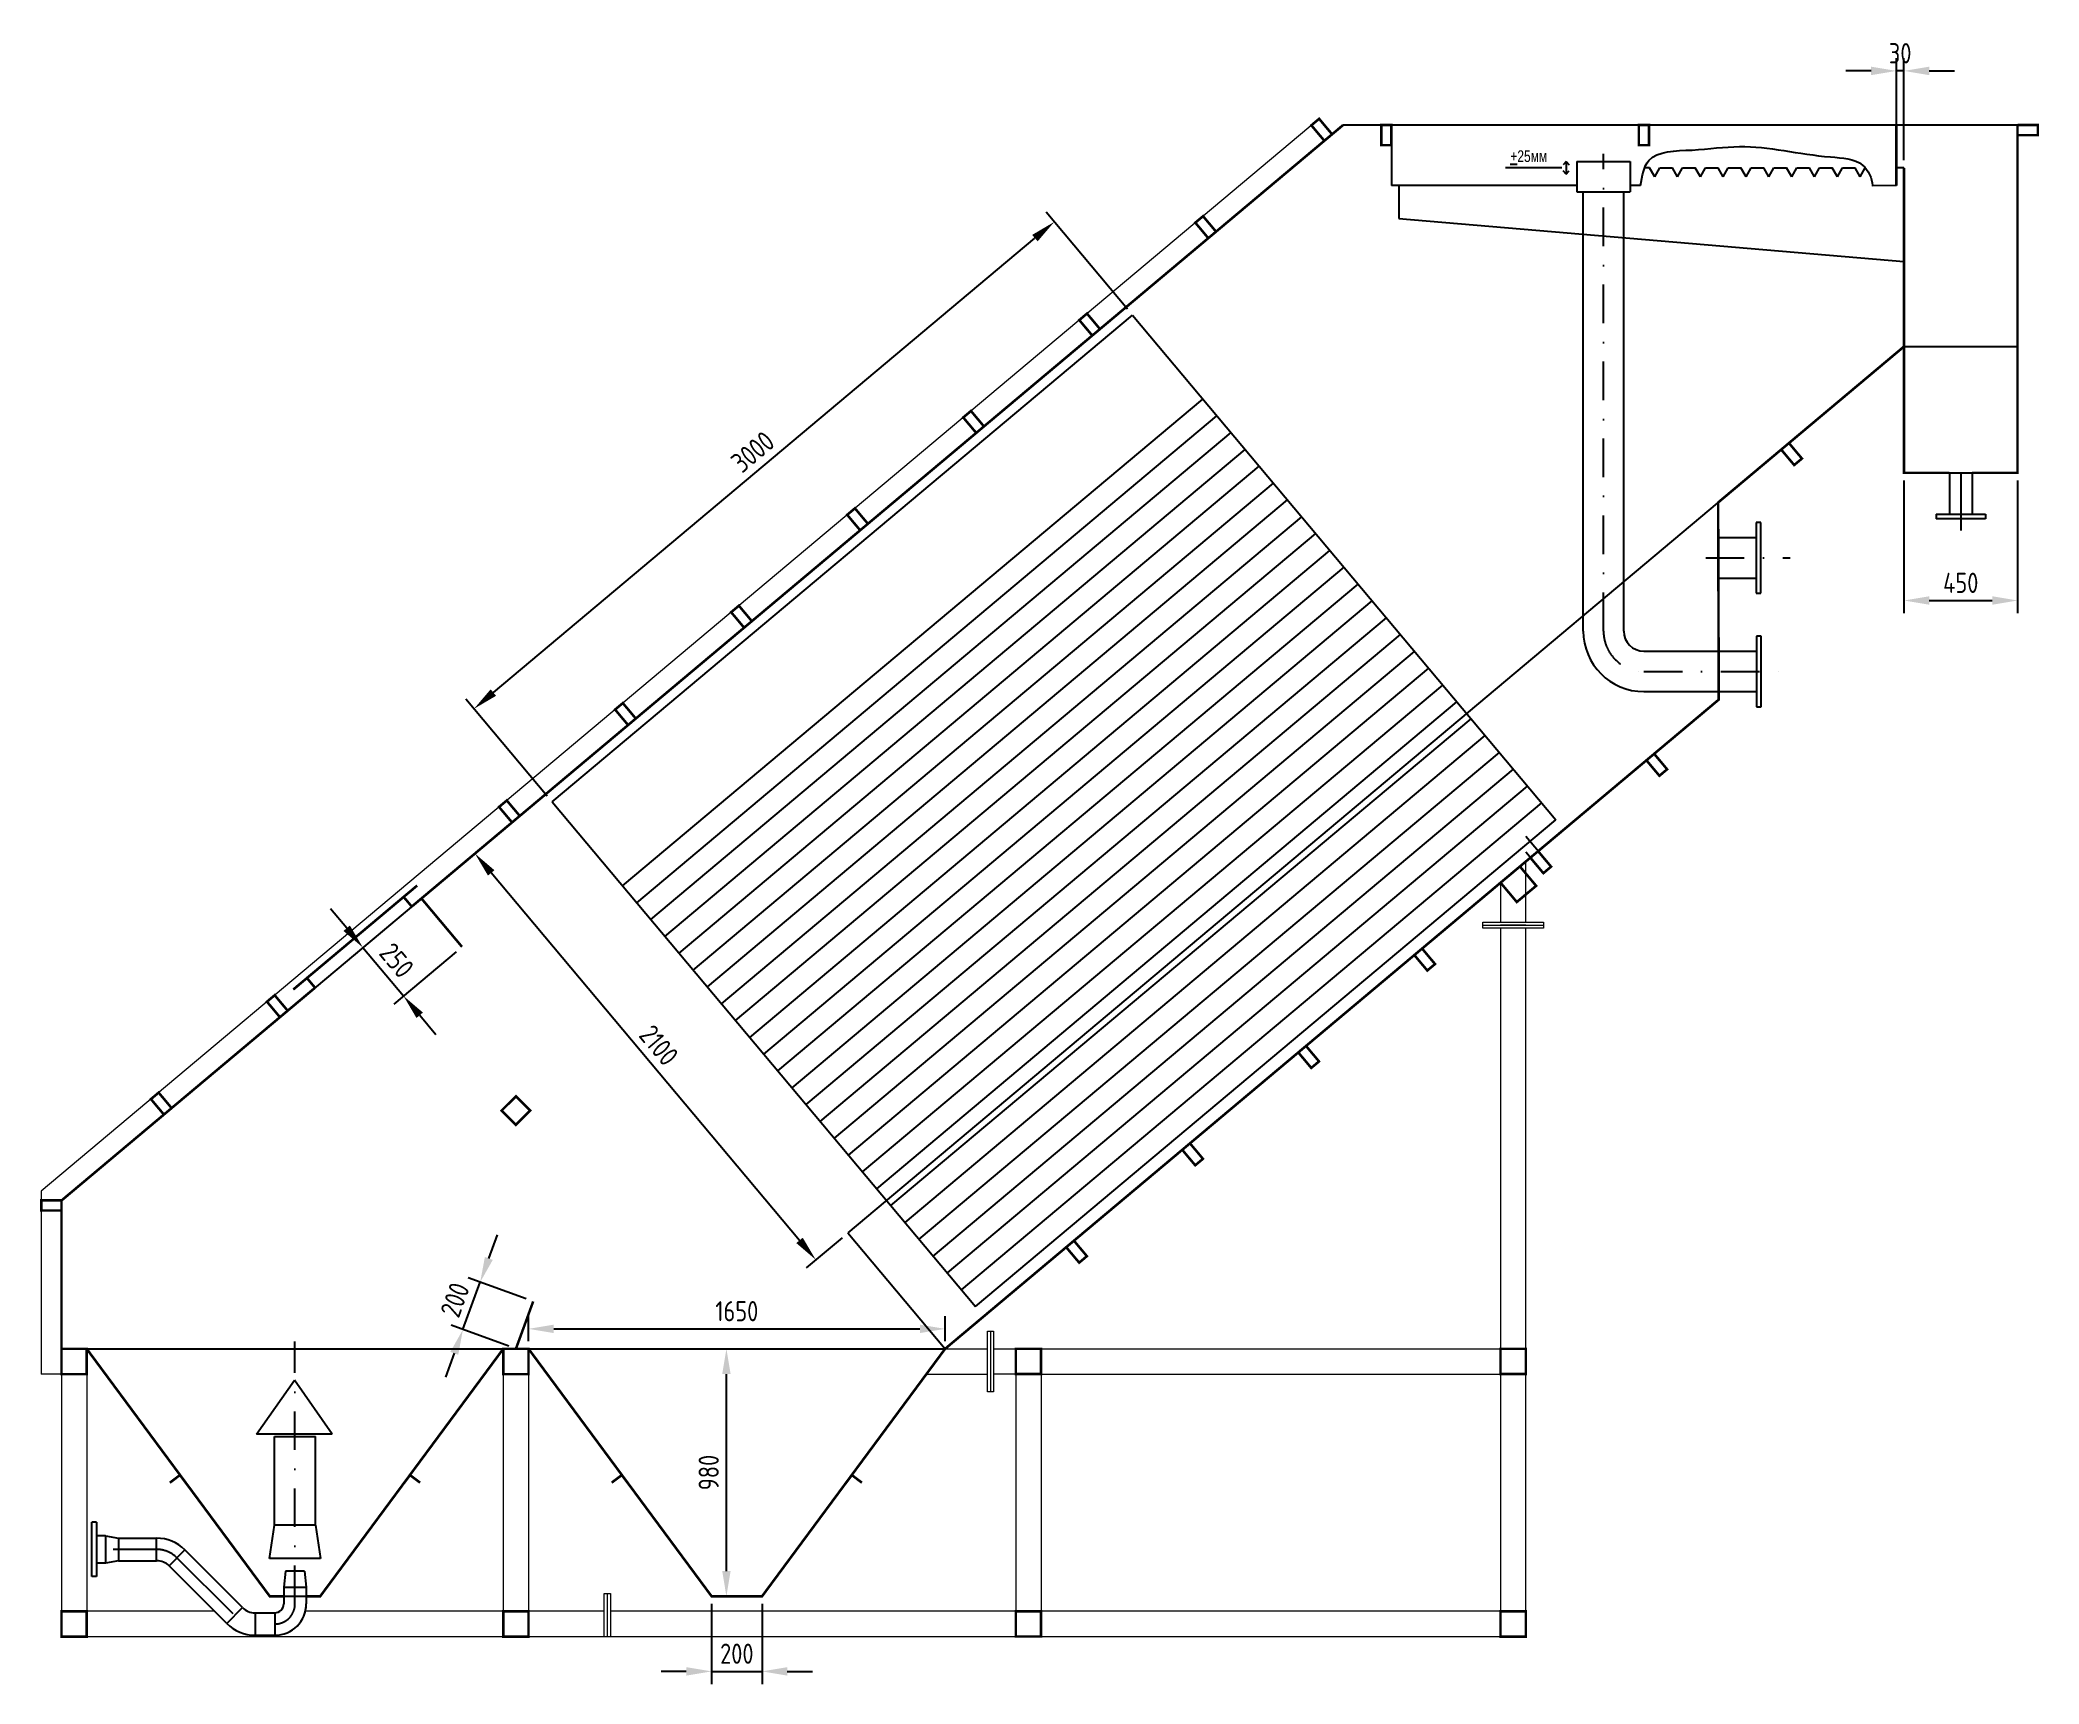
# Model space of a CAD drawing. Extents: x 371029 to 421942, y -92832 to -63356.
# Drawn here: x 387794 to 395712, y -69867 to -63356 of the extents above; entities that cross this region are included whole.
import ezdxf

# ---------------------------------------------------------------- set-up
doc = ezdxf.new("R2010")
doc.units = 0
doc.header["$LTSCALE"] = 600
doc.header["$MEASUREMENT"] = 0
for name, pattern in [('DASHDOTX2', [50.8, 25.4, -12.7, 0, -12.7]), ('DASHED', [0.75, 0.5, -0.25]), ('STŘEDOVÁ', [50.8, 31.75, -6.35, 6.35, -6.35])]:
    doc.linetypes.add(name, pattern=pattern)
doc.layers.get('Defpoints').update_dxf_attribs({"linetype": 'CONTINUOUS'})
for name, color, linetype in [('1', 7, 'CONTINUOUS'), ('оси', 6, 'STŘEDOVÁ'), ('Трубы', 10, 'CONTINUOUS')]:
    doc.layers.add(name, color=color, linetype=linetype)
doc.layers.add('А-Размеры', color=4, linetype='CONTINUOUS', lineweight=20)
doc.layers.add('Конструкции', color=220, linetype='CONTINUOUS', lineweight=18)
doc.styles.add('GOST 2.304', font='CS_Gost2304.shx')
doc.styles.add('MONARCH', font='monarch', dxfattribs={"width": 0.77})
doc.styles.add('MONARCH0', font='monarch0.shx', dxfattribs={"width": 0.77})
doc.dimstyles.get("Standard").update_dxf_attribs({"dimtxt": 3, "dimasz": 3, "dimexe": 2.5, "dimexo": 2.5, "dimgap": 1.5, "dimtad": 0, "dimtih": 1, "dimtoh": 1, "dimdec": 0, "dimzin": 0, "dimdsep": 46, "dimtxsty": 'MONARCH0', "dimcen": -3, "dimdle": 1.25, "dimadec": 0, "dimazin": 0, "dimtfac": 0.75, "dimtdec": 0, "dimtofl": 0, "dimtmove": 2, "dimatfit": 3, "dimfxl": 1, "dimtvp": 1.5, "dimtolj": 1, "dimtzin": 0, "dimarcsym": 0})

msp = doc.modelspace()

# ---------------------------------------------------------------- texts
at = {"layer": '1', "ltscale": 0.3, "insert": (393617.6, -63792.9), "char_height": 46.2, "width": 340.598, "attachment_point": 1, "style": 'MONARCH'}
msp.add_mtext('{\\L+}25мм', dxfattribs=at)

# ---------------------------------------------------------------- blocks, each defined once
blk = doc.blocks.new('*D10')
at = {"layer": 'Defpoints', "color": 0, "ltscale": 0.3, "transparency": 16777216}
for p in [(389643.7, -66471.6), (389516.7, -66578.1), (390993.6, -68080.3)]:
    blk.add_point(p, dxfattribs=at)
at = {"layer": 'А-Размеры', "color": 0, "lineweight": -2, "ltscale": 0.3, "transparency": 16777216}
for p, q in [((389620.7, -66490.9), (389478.4, -66610.3)), ((390802.3, -68110.2), (389581, -66654.7)), ((390970.6, -68099.5), (390828.3, -68219))]:
    blk.add_line(p, q, dxfattribs=at)
at = {"layer": 'А-Размеры', "color": 0, "ltscale": 0.3, "transparency": 16777216}
for points in [[(389593.8, -66644), (389568.3, -66665.4), (389516.7, -66578.1)], [(390815.1, -68099.5), (390789.6, -68120.9), (390866.6, -68186.8)]]:
    blk.add_solid(points, dxfattribs=at)
at = {"layer": 'А-Размеры', "color": 0, "ltscale": 0.3, "transparency": 16777216, "insert": (390245.3, -67337.5), "char_height": 80, "attachment_point": 5, "rotation": 310, "style": 'GOST 2.304'}
blk.add_mtext('\\A1;2100', dxfattribs=at)
blk = doc.blocks.new('*D19')
at = {"layer": 'Defpoints', "color": 0, "ltscale": 0.3, "transparency": 16777216}
for p in [(391811.3, -64076.4), (392120.7, -64445.2), (389822.6, -66373.6)]:
    blk.add_point(p, dxfattribs=at)
at = {"layer": 'А-Размеры', "color": 0, "lineweight": -2, "ltscale": 0.3, "transparency": 16777216}
for p, q in [((392101.4, -64422.2), (391779.1, -64038.1)), ((389589.7, -65940.5), (391734.7, -64140.7)), ((389803.3, -66350.6), (389481, -65966.5))]:
    blk.add_line(p, q, dxfattribs=at)
at = {"layer": 'А-Размеры', "color": 0, "ltscale": 0.3, "transparency": 16777216}
for points in [[(391723.9, -64127.9), (391745.4, -64153.5), (391811.3, -64076.4)], [(389579, -65927.7), (389600.4, -65953.3), (389513.1, -66004.8)]]:
    blk.add_solid(points, dxfattribs=at)
at = {"layer": 'А-Размеры', "color": 0, "ltscale": 0.3, "transparency": 16777216, "insert": (390617.2, -64987), "char_height": 80, "attachment_point": 5, "rotation": 40, "style": 'GOST 2.304'}
blk.add_mtext('\\A1;3000', dxfattribs=at)
blk = doc.blocks.new('*D29')
at = {"layer": 'Defpoints', "color": 0, "ltscale": 0.3, "transparency": 16777216}
for p in [(390454, -69519.6), (390654, -69519.6), (390654, -69817.2)]:
    blk.add_point(p, dxfattribs=at)
at = {"layer": 'А-Размеры', "color": 0, "lineweight": -2, "ltscale": 0.3, "transparency": 16777216}
for p, q in [((390454, -69549.6), (390454, -69867.2)), ((390654, -69549.6), (390654, -69867.2)), ((390354, -69817.2), (390254, -69817.2)), ((390454, -69817.2), (390654, -69817.2)), ((390754, -69817.2), (390854, -69817.2))]:
    blk.add_line(p, q, dxfattribs=at)
at = {"layer": 'А-Размеры', "color": 0, "ltscale": 0.3, "transparency": 16777216}
for points in [[(390354, -69800.5), (390354, -69833.9), (390454, -69817.2)], [(390754, -69800.5), (390754, -69833.9), (390654, -69817.2)]]:
    blk.add_solid(points, dxfattribs=at)
at = {"layer": 'А-Размеры', "color": 0, "ltscale": 0.3, "transparency": 16777216, "insert": (390554, -69747.2), "char_height": 80, "attachment_point": 5, "style": 'GOST 2.304'}
blk.add_mtext('\\A1;200', dxfattribs=at)
blk = doc.blocks.new('*D30')
at = {"layer": 'Defpoints', "color": 0, "ltscale": 0.3, "transparency": 16777216}
for p in [(390454, -68539.6), (390512.7, -68539.6), (390454, -69519.6)]:
    blk.add_point(p, dxfattribs=at)
at = {"layer": 'А-Размеры', "color": 0, "lineweight": -2, "ltscale": 0.3, "transparency": 16777216}
for p, q in [((390484, -68539.6), (390562.7, -68539.6)), ((390512.7, -69419.6), (390512.7, -68639.6)), ((390484, -69519.6), (390562.7, -69519.6))]:
    blk.add_line(p, q, dxfattribs=at)
at = {"layer": 'А-Размеры', "color": 0, "ltscale": 0.3, "transparency": 16777216}
for points in [[(390496.1, -68639.6), (390529.4, -68639.6), (390512.7, -68539.6)], [(390496.1, -69419.6), (390529.4, -69419.6), (390512.7, -69519.6)]]:
    blk.add_solid(points, dxfattribs=at)
at = {"layer": 'А-Размеры', "color": 0, "ltscale": 0.3, "transparency": 16777216, "insert": (390442.7, -69029.6), "char_height": 80, "attachment_point": 5, "rotation": 90, "style": 'GOST 2.304'}
blk.add_mtext('\\A1;980', dxfattribs=at)
blk = doc.blocks.new('*D35')
at = {"layer": 'Defpoints', "color": 0, "ltscale": 0.3, "transparency": 16777216}
for p in [(395176.7, -65070.2), (395626.7, -65070.2), (395626.7, -65575.9)]:
    blk.add_point(p, dxfattribs=at)
at = {"layer": 'А-Размеры', "color": 0, "lineweight": -2, "ltscale": 0.3, "transparency": 16777216}
for p, q in [((395176.7, -65100.2), (395176.7, -65625.9)), ((395626.7, -65100.2), (395626.7, -65625.9)), ((395276.7, -65575.9), (395526.7, -65575.9))]:
    blk.add_line(p, q, dxfattribs=at)
at = {"layer": 'А-Размеры', "color": 0, "ltscale": 0.3, "transparency": 16777216}
for points in [[(395276.7, -65559.2), (395276.7, -65592.6), (395176.7, -65575.9)], [(395526.7, -65559.2), (395526.7, -65592.6), (395626.7, -65575.9)]]:
    blk.add_solid(points, dxfattribs=at)
at = {"layer": 'А-Размеры', "color": 0, "ltscale": 0.3, "transparency": 16777216, "insert": (395401.7, -65505.9), "char_height": 80, "attachment_point": 5, "style": 'GOST 2.304'}
blk.add_mtext('\\A1;450', dxfattribs=at)
blk = doc.blocks.new('*D36')
at = {"layer": 'Defpoints', "color": 0, "ltscale": 0.3, "transparency": 16777216}
for p in [(395146.7, -63478.4), (395146.7, -63862.3), (395176.7, -63862.3)]:
    blk.add_point(p, dxfattribs=at)
at = {"layer": 'А-Размеры', "color": 0, "lineweight": -2, "ltscale": 0.3, "transparency": 16777216}
for p, q in [((395046.7, -63478.4), (394946.7, -63478.4)), ((395146.7, -63832.3), (395146.7, -63428.4)), ((395176.7, -63478.4), (395146.7, -63478.4)), ((395176.7, -63832.3), (395176.7, -63428.4)), ((395276.7, -63478.4), (395376.7, -63478.4))]:
    blk.add_line(p, q, dxfattribs=at)
at = {"layer": 'А-Размеры', "color": 0, "ltscale": 0.3, "transparency": 16777216}
for points in [[(395046.7, -63461.8), (395046.7, -63495.1), (395146.7, -63478.4)], [(395276.7, -63461.8), (395276.7, -63495.1), (395176.7, -63478.4)]]:
    blk.add_solid(points, dxfattribs=at)
at = {"layer": 'А-Размеры', "color": 0, "ltscale": 0.3, "transparency": 16777216, "insert": (395161.7, -63408.4), "char_height": 80, "attachment_point": 5, "style": 'GOST 2.304'}
blk.add_mtext('\\A1;30', dxfattribs=at)
blk = doc.blocks.new('*D40')
at = {"layer": 'Defpoints', "color": 0, "ltscale": 0.3, "transparency": 16777216}
for p in [(389537.5, -68275.6), (389747.4, -68352), (389679, -68539.9)]:
    blk.add_point(p, dxfattribs=at)
at = {"layer": 'А-Размеры', "color": 0, "lineweight": -2, "ltscale": 0.3, "transparency": 16777216}
for p, q in [((389571.7, -68181.7), (389605.9, -68087.7)), ((389469.1, -68463.6), (389537.5, -68275.6)), ((389719.2, -68341.7), (389490.5, -68258.5)), ((389650.8, -68529.7), (389422.1, -68446.5)), ((389434.9, -68557.5), (389400.7, -68651.5))]:
    blk.add_line(p, q, dxfattribs=at)
at = {"layer": 'А-Размеры', "color": 0, "ltscale": 0.3, "transparency": 16777216}
for points in [[(389556.1, -68176), (389587.4, -68187.4), (389537.5, -68275.6)], [(389419.3, -68551.8), (389450.6, -68563.2), (389469.1, -68463.6)]]:
    blk.add_solid(points, dxfattribs=at)
at = {"layer": 'А-Размеры', "color": 0, "ltscale": 0.3, "transparency": 16777216, "insert": (389437.5, -68345.7), "char_height": 80, "attachment_point": 5, "rotation": 70, "style": 'GOST 2.304'}
blk.add_mtext('\\A1;200', dxfattribs=at)
blk = doc.blocks.new('*D41')
at = {"layer": 'Defpoints', "color": 0, "ltscale": 0.3, "transparency": 16777216}
for p in [(389304.8, -66756), (389465.5, -66947.5), (389233.7, -67142)]:
    blk.add_point(p, dxfattribs=at)
at = {"layer": 'А-Размеры', "color": 0, "lineweight": -2, "ltscale": 0.3, "transparency": 16777216}
for p, q in [((389008.7, -66873.9), (388944.4, -66797.3)), ((389281.8, -66775.3), (389034.7, -66982.6)), ((389073, -66950.5), (389233.7, -67142)), ((389442.5, -66966.8), (389195.4, -67174.1)), ((389298, -67218.6), (389362.3, -67295.2))]:
    blk.add_line(p, q, dxfattribs=at)
at = {"layer": 'А-Размеры', "color": 0, "ltscale": 0.3, "transparency": 16777216}
for points in [[(389021.5, -66863.1), (388996, -66884.6), (389073, -66950.5)], [(389310.7, -67207.9), (389285.2, -67229.3), (389233.7, -67142)]]:
    blk.add_solid(points, dxfattribs=at)
at = {"layer": 'А-Размеры', "color": 0, "ltscale": 0.3, "transparency": 16777216, "insert": (389207, -67001.2), "char_height": 80, "attachment_point": 5, "rotation": 310, "style": 'GOST 2.304'}
blk.add_mtext('\\A1;250', dxfattribs=at)
blk = doc.blocks.new('*D45')
at = {"layer": 'Defpoints', "color": 0, "ltscale": 0.3, "transparency": 16777216}
for p in [(391379, -68460.6), (389729, -68539.9), (391379, -68539.6)]:
    blk.add_point(p, dxfattribs=at)
at = {"layer": 'А-Размеры', "color": 0, "lineweight": -2, "ltscale": 0.3, "transparency": 16777216}
for p, q in [((389729, -68509.9), (389729, -68410.6)), ((389829, -68460.6), (391279, -68460.6)), ((391379, -68509.6), (391379, -68410.6))]:
    blk.add_line(p, q, dxfattribs=at)
at = {"layer": 'А-Размеры', "color": 0, "ltscale": 0.3, "transparency": 16777216}
for points in [[(389829, -68443.9), (389829, -68477.2), (389729, -68460.6)], [(391279, -68443.9), (391279, -68477.2), (391379, -68460.6)]]:
    blk.add_solid(points, dxfattribs=at)
at = {"layer": 'А-Размеры', "color": 0, "ltscale": 0.3, "transparency": 16777216, "insert": (390554, -68390.6), "char_height": 80, "attachment_point": 5, "style": 'GOST 2.304'}
blk.add_mtext('\\A1;1650', dxfattribs=at)

# ---------------------------------------------------------------- dimensions: what is measured, and where the dimension line sits
at = {"layer": 'А-Размеры', "ltscale": 0.3}
for base, p1, p2, picture, middle in [((395146.7, -63478.4), (395176.7, -63862.3), (395146.7, -63862.3), '*D36', (395161.7, -63408.4)), ((395626.7, -65575.9), (395176.7, -65070.2), (395626.7, -65070.2), '*D35', (395401.7, -65505.9)), ((391379, -68460.6), (389729, -68539.9), (391379, -68539.6), '*D45', (390554, -68390.6)), ((390654, -69817.2), (390454, -69519.6), (390654, -69519.6), '*D29', (390554, -69747.2))]:
    dim = msp.add_linear_dim(base=base, p1=p1, p2=p2, dimstyle='Standard', override={"dimscale": 100, "dimtxt": 0.8, "dimasz": 1, "dimexe": 0.5, "dimexo": 0.3, "dimgap": 0.3, "dimtad": 1, "dimtih": 0, "dimtoh": 0, "dimtxsty": 'GOST 2.304', "dimcen": 0.05, "dimdle": 0.2, "dimtfac": 1, "dimtix": 1, "dimtofl": 1, "dimtvp": 2.25}, dxfattribs=at)
    dim.commit()
    dim.dimension.update_dxf_attribs({"geometry": picture, "text_midpoint": middle})
for p1, p2, distance, picture, middle in [((389822.6, -66373.6), (392120.7, -64445.2), 481.4, '*D19', (390617.2, -64987)), ((390993.6, -68080.3), (389643.7, -66471.6), 165.8, '*D10', (390245.3, -67337.5)), ((389304.8, -66756), (389465.5, -66947.5), -302.6, '*D41', (389207, -67001.2)), ((389679, -68539.9), (389747.4, -68352), 223.3, '*D40', (389437.5, -68345.7))]:
    dim = msp.add_aligned_dim(p1=p1, p2=p2, distance=distance, dimstyle='Standard', override={"dimscale": 100, "dimtxt": 0.8, "dimasz": 1, "dimexe": 0.5, "dimexo": 0.3, "dimgap": 0.3, "dimtad": 1, "dimtih": 0, "dimtoh": 0, "dimtxsty": 'GOST 2.304', "dimcen": 0.05, "dimdle": 0.2, "dimtfac": 1, "dimtix": 1, "dimtofl": 1, "dimtvp": 2.25}, dxfattribs=at)
    dim.commit()
    dim.dimension.update_dxf_attribs({"geometry": picture, "text_midpoint": middle})
dim = msp.add_linear_dim(base=(390512.7, -68539.6), p1=(390454, -69519.6), p2=(390454, -68539.6), angle=90, dimstyle='Standard', override={"dimscale": 100, "dimtxt": 0.8, "dimasz": 1, "dimexe": 0.5, "dimexo": 0.3, "dimgap": 0.3, "dimtad": 1, "dimtih": 0, "dimtoh": 0, "dimtxsty": 'GOST 2.304', "dimcen": 0.05, "dimdle": 0.2, "dimtfac": 1, "dimtix": 1, "dimtofl": 1, "dimtvp": 2.25}, dxfattribs=at)
dim.commit()
dim.dimension.update_dxf_attribs({"geometry": '*D30', "text_midpoint": (390442.7, -69029.6)})

# ---------------------------------------------------------------- linework, layer by layer
at = {"layer": '1', "ltscale": 0.3}
for p, q in [((392955.5, -63692.7), (387879, -67952.4)), ((392881, -63755.1), (392829.6, -63693.9)), ((392880.8, -63692.7), (392860.3, -63668.1)), ((395626.7, -63692.7), (392955.5, -63692.7)), ((393146.7, -63692.7), (393146.7, -63932.7)), ((395146.7, -63692.7), (395146.7, -63932.7)), ((395626.7, -65070.2), (395626.7, -63692.7)), ((395706.7, -63732.7), (395706.7, -63692.7)), ((394169.4, -63862.3), (394149.7, -63862.3)), ((394189.6, -63897.3), (394169.4, -63862.3)), ((394189.6, -63897.3), (394209.8, -63862.3)), ((394209.8, -63862.3), (394259.8, -63862.3)), ((394280, -63897.3), (394259.8, -63862.3)), ((394280, -63897.3), (394300.2, -63862.3)), ((394300.2, -63862.3), (394350.2, -63862.3)), ((394370.4, -63897.3), (394350.2, -63862.3)), ((394370.4, -63897.3), (394390.6, -63862.3)), ((394390.6, -63862.3), (394440.6, -63862.3)), ((394390.6, -63862.3), (394440.6, -63862.3)), ((394460.8, -63897.3), (394440.6, -63862.3)), ((394460.8, -63897.3), (394440.6, -63862.3)), ((394460.8, -63897.3), (394481, -63862.3)), ((394460.8, -63897.3), (394481, -63862.3)), ((394481, -63862.3), (394531, -63862.3)), ((394551.3, -63897.3), (394531, -63862.3)), ((394551.3, -63897.3), (394571.5, -63862.3)), ((394571.5, -63862.3), (394621.5, -63862.3)), ((394641.7, -63897.3), (394621.5, -63862.3)), ((394641.7, -63897.3), (394661.9, -63862.3)), ((394661.9, -63862.3), (394711.9, -63862.3)), ((394732.1, -63897.3), (394711.9, -63862.3)), ((394732.1, -63897.3), (394752.3, -63862.3)), ((394752.3, -63862.3), (394802.3, -63862.3)), ((394752.3, -63862.3), (394802.3, -63862.3)), ((394822.5, -63897.3), (394802.3, -63862.3)), ((394822.5, -63897.3), (394802.3, -63862.3)), ((394822.5, -63897.3), (394842.7, -63862.3)), ((394822.5, -63897.3), (394842.7, -63862.3)), ((394842.7, -63862.3), (394892.7, -63862.3)), ((394912.9, -63897.3), (394892.7, -63862.3)), ((394912.9, -63897.3), (394933.1, -63862.3)), ((394933.1, -63862.3), (394983.1, -63862.3)), ((395003.3, -63897.3), (394983.1, -63862.3)), ((395003.3, -63897.3), (395023.5, -63862.3)), ((395176.7, -63862.3), (395146.7, -63862.3)), ((395176.7, -63862.3), (395176.7, -64860.4)), ((393880.8, -63932.7), (393146.7, -63932.7)), ((393176.7, -63932.7), (393176.7, -64062.7)), ((394133.3, -63932.7), (394092.4, -63932.7)), ((395146.7, -63932.7), (395051.7, -63933.1)), ((393176.7, -64062.7), (395176.7, -64232.7)), ((389822.6, -66373.6), (392120.7, -64445.2)), ((392120.7, -64445.2), (393797.9, -66444)), ((395176.7, -64570.2), (390993.6, -68080.3)), ((395176.7, -64570.2), (395626.7, -64570.2)), ((395176.7, -64570.2), (395176.7, -65070.2)), ((390101.7, -66706.2), (392399.8, -64777.9)), ((390157.6, -66772.9), (392455.8, -64844.5)), ((390213.6, -66839.5), (392511.7, -64911.1)), ((390269.5, -66906.2), (392567.6, -64977.8)), ((390325.4, -66972.8), (392623.5, -65044.4)), ((394772.6, -65013.7), (394741.9, -65039.4)), ((395176.7, -65070.2), (395626.7, -65070.2)), ((390381.3, -67039.4), (392679.5, -65111.1)), ((390437.2, -67106.1), (392735.4, -65177.7)), ((394440.8, -65187.7), (394443.2, -65968.4)), ((390493.2, -67172.7), (392791.3, -65244.4)), ((390549.1, -67239.4), (392847.2, -65311)), ((390605, -67306), (392903.1, -65377.7)), ((390660.9, -67372.7), (392959.1, -65444.3)), ((390716.9, -67439.3), (393015, -65511)), ((390772.8, -67506), (393070.9, -65577.6)), ((390828.7, -67572.6), (393126.8, -65644.3)), ((390884.6, -67639.3), (393182.8, -65710.9)), ((390940.5, -67705.9), (393238.7, -65777.5)), ((390996.5, -67772.6), (393294.6, -65844.2)), ((391052.4, -67839.2), (393350.5, -65910.8)), ((391108.3, -67905.8), (393406.4, -65977.5)), ((394443.2, -65968.4), (391379, -68539.6)), ((391164.2, -67972.5), (393462.4, -66044.1)), ((391220.2, -68039.1), (393518.3, -66110.8)), ((391276.1, -68105.8), (393574.2, -66177.4)), ((391332, -68172.4), (393630.1, -66244.1)), ((394238.7, -66244.4), (394208.1, -66270.1)), ((391387.9, -68239.1), (393686.1, -66310.7)), ((389822.6, -66373.6), (391499.8, -68372.4)), ((391443.8, -68305.7), (393742, -66377.4)), ((391499.8, -68372.4), (393797.9, -66444)), ((393779.1, -66630), (393679, -66510.7)), ((393748.5, -66655.8), (393679, -66572.9)), ((393748.5, -66655.8), (393779.1, -66630)), ((388797.7, -67116.2), (389288, -66704.8)), ((389234.3, -66749.8), (389266.5, -66788.1)), ((393288.8, -67041.4), (393319.5, -67015.7)), ((388851.3, -67071.2), (388883.5, -67109.5)), ((392829.2, -67427.1), (392859.9, -67401.4)), ((392369.6, -67812.8), (392400.2, -67787.1)), ((387879, -68539.6), (387879, -67952.4)), ((390993.6, -68080.3), (391379, -68539.6)), ((391910, -68198.4), (391940.6, -68172.7)), ((389679, -68539.9), (389747.4, -68352)), ((387879, -68539.6), (391379, -68539.6)), ((387979, -68539.6), (388704, -69519.6)), ((389629, -68539.6), (388904, -69519.6)), ((389729, -68539.6), (390454, -69519.6)), ((391379, -68539.6), (390654, -69519.6)), ((388704, -69519.6), (388904, -69519.6)), ((390454, -69519.6), (390654, -69519.6))]:
    msp.add_line(p, q, dxfattribs=at)
at = {"layer": '1', "color": 6, "ltscale": 0.3}
for p, q in [((393821.3, -63862.3), (393598.3, -63862.3)), ((393838.8, -63837.3), (393827.1, -63850.7)), ((393838.8, -63887.3), (393827.1, -63873.9)), ((393838.8, -63837.3), (393838.8, -63887.3)), ((393838.8, -63837.3), (393850.4, -63850.7)), ((393838.8, -63887.3), (393850.4, -63873.9))]:
    msp.add_line(p, q, dxfattribs=at)
at = {"layer": '1', "ltscale": 0.3, "const_width": 10}
for points in [[(389266.5, -66788.1), (392955.5, -63692.7)], [(395146.7, -63932.7), (395146.7, -63692.7)], [(395446.7, -65070.2), (395626.7, -65070.2), (395626.7, -63692.7)], [(395176.7, -63862.3), (395176.7, -65070.2), (395356.7, -65070.2)], [(394440.8, -65187.7), (395176.7, -64570.2)], [(391379, -68539.6), (394443.2, -65968.4), (394440.8, -65187.7)], [(388797.7, -67116.2), (389288, -66704.8)], [(389266.5, -66788.1), (389234.3, -66749.8)], [(389304.8, -66756), (389465.5, -66947.5)], [(387879, -68539.6), (387879, -67952.4), (388883.5, -67109.5)], [(388883.5, -67109.5), (388851.3, -67071.2)], [(389679, -68539.9), (389747.4, -68352)], [(387979, -68539.6), (388704, -69519.6), (388759.5, -69519.6)], [(388848.5, -69519.6), (388904, -69519.6), (389629, -68539.6)], [(389729, -68539.6), (390454, -69519.6), (390654, -69519.6), (391379, -68539.6)]]:
    msp.add_lwpolyline(points, dxfattribs=at)
at = {"layer": '1', "ltscale": 0.3}
msp.add_spline([(394133.3, -63932.7), (394166.4, -63833), (394337.4, -63791.7), (394524.9, -63777.9), (394886.2, -63819.2), (395013.1, -63852.3), (395051.7, -63932.7), (395051.7, -63935)], degree=3, dxfattribs=at)
at = {"layer": 'Конструкции', "ltscale": 0.3}
for p, q in [((392860.3, -63668.1), (387799, -67915.1)), ((389663.7, -66454.8), (389612.2, -66393.6)), ((389694.3, -66429.1), (389642.9, -66367.9)), ((393679, -66850.1), (393679, -66609.6)), ((393579, -66693.5), (393579, -66850.1)), ((393508.8, -66850.1), (393748.8, -66850.1)), ((393508.8, -66862.1), (393508.8, -66850.1)), ((393508.8, -66862.1), (393748.8, -66862.1)), ((393508.8, -66874.1), (393508.8, -66862.1)), ((393748.8, -66874.1), (393508.8, -66874.1)), ((393678.8, -66862.1), (393578.8, -66862.1)), ((393579, -66874.1), (393579, -68539.6)), ((393679, -69679.4), (393679, -66874.1)), ((393748.8, -66850.1), (393748.8, -66862.1)), ((393748.8, -66862.1), (393748.8, -66874.1)), ((387799, -67915.1), (387799, -68639.9)), ((391547, -68709.6), (391547, -68469.6)), ((391547, -68469.6), (391559, -68469.6)), ((391559, -68469.6), (391559, -68709.6)), ((391559, -68469.6), (391571, -68469.6)), ((391571, -68469.6), (391571, -68709.6)), ((387879, -68539.6), (387879, -69679.6)), ((387979, -68539.9), (387979, -69679.4)), ((391379, -68539.6), (391547, -68539.6)), ((391571, -68539.6), (393579, -68539.6)), ((387879, -68639.9), (387799, -68639.9)), ((389629, -68639.9), (389629, -69579)), ((389729, -68639.9), (389729, -69579)), ((391305, -68639.6), (391547, -68639.6)), ((391659, -68639.6), (391571, -68639.6)), ((391659, -68639.6), (391659, -69579)), ((391759, -68639.6), (391759, -69579)), ((391759, -68639.6), (393579, -68639.6)), ((393579, -68639.6), (393579, -69679.6)), ((391559, -68709.6), (391547, -68709.6)), ((391571, -68709.6), (391559, -68709.6)), ((390029, -69679.5), (390029, -69509)), ((390029, -69509), (390041, -69509)), ((390041, -69509), (390041, -69679.5)), ((390041, -69509), (390053, -69509)), ((390053, -69509), (390053, -69679.5)), ((388485.1, -69579), (387879, -69579)), ((390029, -69579), (388844.9, -69579)), ((391659, -69579), (390053, -69579)), ((393679, -69579), (391759, -69579)), ((387879, -69679.6), (393679, -69679.4))]:
    msp.add_line(p, q, dxfattribs=at)
at = {"layer": 'Конструкции', "ltscale": 0.3, "const_width": 10}
for points in [[(392881, -63755.1), (392829.6, -63693.9), (392860.3, -63668.1), (392911.7, -63729.4), (392881, -63755.1)], [(393146.7, -63692.7), (393106.7, -63692.7), (393106.7, -63772.7), (393146.7, -63772.7), (393146.7, -63692.7)], [(394166.7, -63692.7), (394126.7, -63692.7), (394126.7, -63772.7), (394166.7, -63772.7), (394166.7, -63692.7)], [(395626.7, -63692.7), (395706.7, -63692.7), (395706.7, -63732.7), (395626.7, -63732.7)], [(392421.4, -64140.8), (392370, -64079.5), (392400.6, -64053.8), (392452.1, -64115.1), (392421.4, -64140.8)], [(391961.8, -64526.5), (391910.4, -64465.2), (391941, -64439.5), (391992.4, -64500.8), (391961.8, -64526.5)], [(391502.2, -64912.2), (391450.7, -64850.9), (391481.4, -64825.2), (391532.8, -64886.4), (391502.2, -64912.2)], [(394690.5, -64978.2), (394721.2, -64952.4), (394772.6, -65013.7), (394741.9, -65039.4), (394690.5, -64978.2)], [(391042.5, -65297.8), (390991.1, -65236.5), (391021.8, -65210.8), (391073.2, -65272.1), (391042.5, -65297.8)], [(390582.9, -65683.5), (390531.5, -65622.2), (390562.1, -65596.5), (390613.6, -65657.8), (390582.9, -65683.5)], [(390123.3, -66069.2), (390071.9, -66007.9), (390102.5, -65982.2), (390153.9, -66043.5), (390123.3, -66069.2)], [(394156.7, -66208.8), (394187.3, -66183.1), (394238.7, -66244.4), (394208.1, -66270.1), (394156.7, -66208.8)], [(389663.7, -66454.8), (389612.2, -66393.6), (389642.9, -66367.9), (389694.3, -66429.1), (389663.7, -66454.8)], [(393697, -66594.5), (393727.7, -66568.8), (393779.1, -66630), (393748.5, -66655.8), (393697, -66594.5)], [(393579, -66693.5), (393655.6, -66629.3), (393719.9, -66705.9), (393643.3, -66770.1), (393579, -66693.5)], [(393237.4, -66980.1), (393268.1, -66954.4), (393319.5, -67015.7), (393288.8, -67041.4), (393237.4, -66980.1)], [(388744.4, -67226.2), (388693, -67164.9), (388723.6, -67139.2), (388775, -67200.5), (388744.4, -67226.2)], [(392777.8, -67365.8), (392808.4, -67340.1), (392859.9, -67401.4), (392829.2, -67427.1), (392777.8, -67365.8)], [(388284.8, -67611.9), (388233.4, -67550.6), (388264, -67524.9), (388315.4, -67586.2), (388284.8, -67611.9)], [(389679, -67539.6), (389622.4, -67596.1), (389679, -67652.7), (389735.5, -67596.1), (389679, -67539.6)], [(392318.2, -67751.5), (392348.8, -67725.8), (392400.2, -67787.1), (392369.6, -67812.8), (392318.2, -67751.5)], [(387879, -67951.8), (387799, -67951.8), (387799, -67991.8), (387879, -67991.8), (387879, -67951.8)], [(391858.5, -68137.2), (391889.2, -68111.5), (391940.6, -68172.7), (391910, -68198.4), (391858.5, -68137.2)], [(387979, -68539.9), (387879, -68539.9), (387879, -68639.9), (387979, -68639.9), (387979, -68539.9)], [(389729, -68539.9), (389629, -68539.9), (389629, -68639.9), (389729, -68639.9), (389729, -68539.9)], [(391759, -68539.6), (391659, -68539.6), (391659, -68639.6), (391759, -68639.6), (391759, -68539.6)], [(393679, -68539.6), (393579, -68539.6), (393579, -68639.6), (393679, -68639.6), (393679, -68539.6)], [(388378.5, -69079.6), (388348.3, -69039.7), (388308.4, -69069.8)], [(389229.5, -69079.6), (389259.6, -69039.7), (389299.5, -69069.8)], [(390128.5, -69079.6), (390098.3, -69039.7), (390058.4, -69069.8)], [(390979.5, -69079.6), (391009.6, -69039.7), (391049.5, -69069.8)], [(387979, -69579.4), (387879, -69579.4), (387879, -69679.4), (387979, -69679.4), (387979, -69579.4)], [(389729, -69579.4), (389629, -69579.4), (389629, -69679.4), (389729, -69679.4), (389729, -69579.4)], [(391759, -69579), (391659, -69579), (391659, -69679), (391759, -69679), (391759, -69579)], [(393679, -69579.4), (393579, -69579.4), (393579, -69679.4), (393679, -69679.4), (393679, -69579.4)]]:
    msp.add_lwpolyline(points, dxfattribs=at)
at = {"layer": 'оси', "linetype": 'DASHDOTX2', "ltscale": 0.01}
for p, q in [((393986.6, -65696.8), (393986.6, -63807.4)), ((394391.6, -65406.8), (394725.4, -65406.8)), ((394146.6, -65856.8), (394725.4, -65856.8)), ((388804, -69549.6), (388804, -68511.2))]:
    msp.add_line(p, q, dxfattribs=at)
at = {"layer": 'оси', "ltscale": 0.3}
for p, q in [((395401.7, -65070.2), (395401.7, -65298.6)), ((388256, -69334.2), (388084.5, -69334.2)), ((388558.6, -69589.6), (388336.6, -69367.6))]:
    msp.add_line(p, q, dxfattribs=at)
at = {"layer": 'оси', "linetype": 'DASHDOTX2', "ltscale": 0.01}
msp.add_arc((394146.6, -65696.8), 160, 180, 270, dxfattribs=at)
at = {"layer": 'оси', "linetype": 'DASHED', "ltscale": 0.3}
msp.add_arc((388256, -69448.2), 114, 45, 90, dxfattribs=at)
at = {"layer": 'оси', "ltscale": 0.3}
msp.add_arc((388724, -69549.6), 80, 270, 0, dxfattribs=at)
at = {"layer": 'Трубы', "ltscale": 0.3}
for p, q in [((393880.8, -63837.3), (393880.8, -63957.3)), ((393880.8, -63837.3), (394092.4, -63837.3)), ((394092.4, -63837.3), (394092.4, -63957.3)), ((393880.8, -63957.3), (394092.4, -63957.3)), ((395356.7, -65070.2), (395356.7, -65234.3)), ((395446.7, -65070.2), (395446.7, -65234.3)), ((395303.7, -65234.3), (395499.7, -65234.3)), ((395303.7, -65234.3), (395303.7, -65252.3)), ((395499.7, -65234.3), (395499.7, -65252.3)), ((394591.6, -65266.8), (394591.6, -65546.8)), ((394609.6, -65266.8), (394591.6, -65266.8)), ((394609.6, -65546.8), (394609.6, -65266.8)), ((395499.7, -65252.3), (395303.7, -65252.3)), ((394441.4, -65326.8), (394591.6, -65326.8)), ((394441.8, -65486.8), (394591.6, -65486.8)), ((394591.6, -65546.8), (394609.6, -65546.8)), ((394146.6, -65776.8), (394592.8, -65776.8)), ((394592.8, -65716.8), (394592.8, -65996.8)), ((394610.8, -65716.8), (394592.8, -65716.8)), ((394610.8, -65996.8), (394610.8, -65716.8)), ((394146.6, -65936.8), (394592.8, -65936.8)), ((394592.8, -65996.8), (394610.8, -65996.8)), ((388651.9, -68877.8), (388801.9, -68663.6)), ((388951.9, -68877.8), (388801.9, -68663.6)), ((388951.9, -68877.8), (388651.9, -68877.8)), ((388722.6, -69237.8), (388722.6, -68886.3)), ((388722.6, -68886.3), (388885.3, -68886.3)), ((388885.3, -69237.8), (388885.3, -68886.3)), ((387999.8, -69441.7), (387999.8, -69226.7)), ((388017.8, -69226.7), (387999.8, -69226.7)), ((388017.8, -69226.7), (388017.8, -69441.7)), ((388702.6, -69370.1), (388722.6, -69237.8)), ((388885.3, -69237.8), (388722.6, -69237.8)), ((388885.3, -69237.8), (388905.4, -69370.1)), ((388054, -69279.7), (388017.8, -69279.7)), ((388054, -69279.7), (388054, -69388.7)), ((388054, -69279.7), (388105, -69289.7)), ((388105, -69289.7), (388256, -69289.7)), ((388105, -69289.7), (388105, -69378.7)), ((388256, -69378.7), (388256, -69289.7)), ((388368.1, -69336.1), (388305.2, -69399.1)), ((388596.7, -69564.7), (388364.4, -69332.4)), ((388054, -69388.7), (388017.8, -69388.7)), ((388105, -69378.7), (388054, -69388.7)), ((388105, -69378.7), (388256, -69378.7)), ((388533.7, -69627.6), (388305.2, -69399.1)), ((388905.4, -69370.1), (388702.6, -69370.1)), ((388766, -69420.1), (388759.5, -69483.3)), ((388842, -69420.1), (388766, -69420.1)), ((388842, -69420.1), (388848.5, -69483.3)), ((388017.8, -69441.7), (387999.8, -69441.7)), ((388759.5, -69483.3), (388759.5, -69549.6)), ((388759.5, -69483.3), (388848.5, -69483.3)), ((388848.5, -69483.3), (388848.5, -69549.6)), ((388533.7, -69627.6), (388596.7, -69564.7)), ((388645.8, -69585.1), (388724, -69585.1)), ((388645.8, -69585.1), (388645.8, -69674.1)), ((388724, -69585.1), (388724, -69674.1)), ((388645.8, -69674.1), (388724, -69674.1))]:
    msp.add_line(p, q, dxfattribs=at)
at = {"layer": 'Трубы', "ltscale": 0.01}
for p, q in [((393906.6, -65696.8), (393906.6, -63957.3)), ((394066.6, -65696.8), (394066.6, -63957.3))]:
    msp.add_line(p, q, dxfattribs=at)
for radius in [240, 80]:
    msp.add_arc((394146.6, -65696.8), radius, 180, 270, dxfattribs=at)
at = {"layer": 'Трубы', "ltscale": 0.3}
for centre, radius, start, end in [((388256, -69448.2), 158.5, 45, 90), ((388256, -69448.2), 69.5, 45, 90), ((388645.8, -69515.6), 69.5, 225, 270), ((388724, -69549.6), 35.5, 270, 0), ((388724, -69549.6), 124.5, 270, 0), ((388724, -69549.6), 124.5, 342.69863, 0), ((388645.8, -69515.6), 158.5, 225, 270)]:
    msp.add_arc(centre, radius, start, end, dxfattribs=at)

msp.set_redraw_order([(e.dxf.handle, doc.entitydb.next_handle()) for e in msp.query("TEXT MTEXT ATTDEF DIMENSION ARC_DIMENSION")])  # texts and dimensions are drawn at this point

doc.saveas('drawing.dxf')
